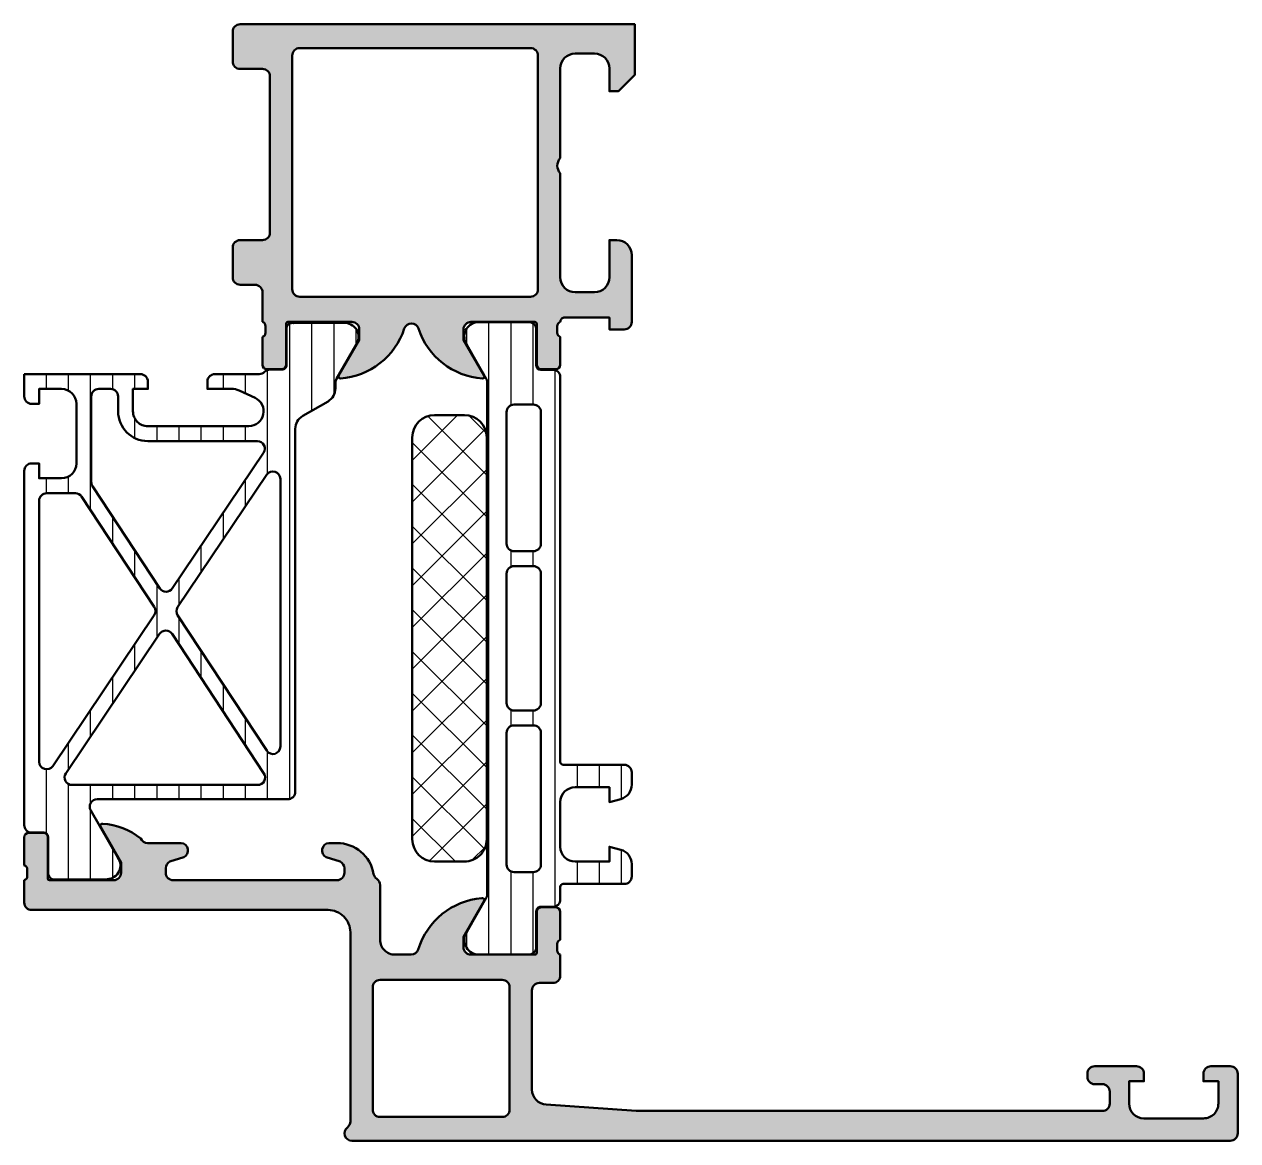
# Model space of a CAD drawing. Extents: x 0 to 81.5, y 0 to 75.
import ezdxf

# ---------------------------------------------------------------- set-up
doc = ezdxf.new("R2010")
doc.units = 0
for name, color, linetype, lineweight in [('0S-Alu contour', 7, 'Continuous', 50), ('0S-Alu hatch', 252, 'Continuous', 25), ('0S-Plastic contour', 254, 'Continuous', 50), ('0S-Plastic hatch', 253, 'Continuous', 25), ('0S-PT contour', 91, 'Continuous', 50), ('0S-PT hatch', 103, 'Continuous', 25)]:
    doc.layers.add(name, color=color, linetype=linetype, lineweight=lineweight)
pattern_1 = [(90, (0, 0), (-1.4859, 0), [])]

# ---------------------------------------------------------------- blocks, each defined once
blk = doc.blocks.new('357890__7531185D_8088_49E5_A67A_737CF4A3306F_')
at = {"layer": '0S-Alu hatch'}
h = blk.add_hatch(color=256, dxfattribs=at)
edge = h.paths.add_edge_path()
edge.add_line((0.4999389648436079, 15.49981295560241), (20.39999636205796, 15.49981295560241))
edge.add_ellipse((20.39999636205797, 13.99981295560243), major_axis=(-1.499999999999978, 0), ratio=1, start_angle=179.9998642446208, end_angle=270.0000000000003, ccw=False)
edge.add_line((21.89999636205374, 13.99980940153491), (21.89996627171284, 1.299951816342456))
edge.add_ellipse((21.39996627171438, 1.299953001014884), major_axis=(-0.4999999999998616, 0), ratio=1, start_angle=126.86794196033031, end_angle=179.9998642473055, ccw=False)
edge.add_arc((21.9999389648438, 0.499932521590182), 0.5000000000000875, 126.8679419603363, 269.9999999999976)
edge.add_line((21.99993896484378, -6.74784099054e-05), (81.00000000000036, -6.74784097896e-05))
edge.add_arc((80.99993251248257, 0.5000000091076658), 0.5000674920714057, 270.0077324561403, 359.992267543883)
edge.add_line((81.50000000000003, 0.4999325215901017), (81.50000000000003, 4.499932521590437))
edge.add_arc((80.99993251248273, 4.499865034072797), 0.5000674920712493, 0.0077324561169704, 89.99226754391339)
edge.add_line((81.00000000000003, 4.999932521590096), (79.69995117187509, 4.999932521590153))
edge.add_arc((79.69998807066426, 4.49989562280092), 0.5000369001506532, 90.00422797775568, 179.9957720222162)
edge.add_line((79.19995117187503, 4.499932521590341), (79.19995117187503, 3.99993252159021))
edge.add_line((79.19995117187503, 3.99993252159021), (80.19995117187551, 3.999932521590267))
edge.add_line((80.19995117187551, 3.999932521590267), (80.19995117187503, 2.49993252159038))
edge.add_ellipse((79.19998814556854, 2.499895547896585), major_axis=(-0.9999630269900411, 0), ratio=1, start_angle=89.99788148508361, end_angle=180.0021185150526, ccw=False)
edge.add_line((79.19995117187509, 1.499932521590096), (75.19995117187497, 1.499932521590324))
edge.add_ellipse((75.2000280415843, 2.500009391299371), major_axis=(-1.000076872663296, 0), ratio=1, start_angle=0.004403971451608868, end_angle=89.99559602862348, ccw=False)
edge.add_line((74.19995117187526, 2.499932521588728), (74.19995117187526, 3.99993252159021))
edge.add_line((74.19995117187526, 3.99993252159021), (75.19995117187503, 3.99993252159021))
edge.add_line((75.19995117187503, 3.99993252159021), (75.19995117187503, 4.499932521590267))
edge.add_arc((74.70000864667786, 4.49998999639304), 0.4999425285009028, 359.9934131156214, 450.0065868843982)
edge.add_line((74.69995117187497, 4.99993252159021), (71.89996337890625, 4.999932521590267))
edge.add_arc((71.8999633789063, 4.499932521590267), 0.5, 90.00000000000651, 180)
edge.add_line((71.3999633789063, 4.499932521590267), (71.39996337890646, 4.299932521590335))
edge.add_arc((71.89996337890668, 4.299932521590477), 0.500000000000199, 180, 270)
edge.add_line((71.89996337890668, 3.799932521590278), (72.39996337890668, 3.799932521590278))
edge.add_ellipse((72.399928279741, 3.299897422424777), major_axis=(-0.5000351003973661, 0), ratio=1, start_angle=180.0040217857437, end_angle=269.9959782142144, ccw=False)
edge.add_line((72.8999633789065, 3.299932521590084), (72.89996337890608, 2.499929469832636))
edge.add_ellipse((72.39994681544692, 2.499946033291678), major_axis=(-0.5000165637334943, 0), ratio=1, start_angle=90.00189796975889, end_angle=179.9981020306515, ccw=False)
edge.add_line((72.3999633789063, 1.999929469832522), (41.0999694824237, 1.999929469832466))
edge.add_line((41.0999694824237, 1.999929469832466), (35.06151186177459, 2.432326101878118))
edge.add_ellipse((35.09996792191851, 3.43154578674509), major_axis=(-0.9999594227704658, 0), ratio=1, start_angle=0, end_angle=87.79599713642938, ccw=False)
edge.add_line((34.10000849914804, 3.43154578674509), (34.10000849914802, 10.09999799729064))
edge.add_ellipse((34.60000849914795, 10.09999799729071), major_axis=(-0.499999999999929, 0), ratio=1, start_angle=270.00000000000813, end_angle=360, ccw=False)
edge.add_line((34.60000849914788, 10.59999799729064), (35.50000849914798, 10.59999799729075))
edge.add_arc((35.50000849914804, 11.0999979972907), 0.4999999999999432, 269.9999999999935, 360)
edge.add_line((36.00000849914798, 11.0999979972907), (36.00000849914798, 12.4999995231696))
edge.add_ellipse((36.07884494569088, 12.76752011516255), major_axis=(-0.2788950563272307, 0), ratio=1, start_angle=-1.1645893741062991, end_angle=73.58012358052588, ccw=False)
edge.add_line((35.80000749914804, 12.77318852316096), (35.80000749914828, 13.22678252316109))
edge.add_ellipse((36.07887559479126, 13.23244318263798), major_axis=(-0.2789255417369625, 0), ratio=1, start_angle=-73.57540544466087, end_angle=1.1628700728535932, ccw=False)
edge.add_line((36.00000849914823, 13.49998652316077), (36.00000849914774, 15.37999752316949))
edge.add_arc((35.7000084991483, 15.37999752317006), 0.2999999999994429, 0, 89.99999999991314)
edge.add_line((35.70000849914875, 15.6799975231695), (34.72003418010543, 15.67999752316945))
edge.add_arc((34.72003418010507, 15.37999752316936), 0.3000000000000895, 89.9999999999308, 180)
edge.add_line((34.42003418010498, 15.37999752316936), (34.42003418010564, 12.61999952316978))
edge.add_ellipse((34.30003418010509, 12.61999952316993), major_axis=(-0.1200000000005517, 0), ratio=1, start_angle=89.99999999987449, end_angle=180, ccw=False)
edge.add_line((34.30003418010483, 12.49999952316938), (29.99999228668456, 12.49986982346246))
edge.add_ellipse((29.9999692233678, 12.99984675985239), major_axis=(-0.4999769369218687, 0), ratio=1, start_angle=-0.0017687124012013555, end_angle=90.00264298333559, ccw=False)
edge.add_line((29.49999228668416, 12.99986219406789), (29.49999228668436, 13.69986677170408))
edge.add_line((29.49999228668436, 13.69986677170408), (30.88823691559084, 16.10438489914588))
edge.add_arc((30.76436301065331, 16.16227956901838), 0.1367352811973428, 334.9501291752949, 464.9238952399188)
edge.add_arc((31.12290754651363, 11.44425199448572), 4.86610797818311, 94.64137025914808, 163.1482189893425)
edge.add_ellipse((25.98723154400977, 12.99986982333215), major_axis=(-0.4999999998694067, 0), ratio=1, start_angle=90.00000000002109, end_angle=163.1482189893459, ccw=False)
edge.add_line((25.98723154400996, 12.49986982346275), (24.89999636205346, 12.49986982346257))
edge.add_ellipse((24.89999636205345, 13.4998698234625), major_axis=(-0.9999999999999218, 0), ratio=1, start_angle=0, end_angle=90.0000000000004, ccw=False)
edge.add_line((23.89999636205353, 13.4998698234625), (23.8999963620538, 17.17018528099442))
edge.add_arc((23.3999963620533, 17.1701852809947), 0.5000000000004974, 0, 56.0794033204563)
edge.add_ellipse((23.95803980769926, 17.99999701432416), major_axis=(-0.4999999999993378, 0), ratio=1, start_angle=9.594068218740574, end_angle=56.07940332052988, ccw=False)
edge.add_arc((20.99999991607889, 17.49999701474543), 2.500000000000041, 9.594068218695197, 89.99999999999714)
edge.add_line((20.99999991607901, 19.99999701474547), (20.45414352416992, 19.99999701474542))
edge.add_arc((20.50247416544928, 19.50070289160291), 0.5016278224850746, 95.52888794896478, 243.3386633159237)
edge.add_line((20.27738571166973, 19.05241095517504), (21.22312545776322, 18.74757086728431))
edge.add_ellipse((21.00026875812851, 18.29999772444054), major_axis=(-0.4999868265935893, 0), ratio=1, start_angle=180.0002683892829, end_angle=243.53025747674832, ccw=False)
edge.add_line((21.50025558471661, 18.30000006650531), (21.50025558471658, 17.9999970147453))
edge.add_ellipse((21.00027611238432, 17.99997648707774), major_axis=(-0.4999794727536662, 0), ratio=1, start_angle=89.9976476059959, end_angle=180.0023523941473, ccw=False)
edge.add_line((21.00025558471678, 17.49999701474547), (10.00025558471681, 17.49999701474547))
edge.add_ellipse((10.00023505704924, 17.99997648707787), major_axis=(-0.4999794727538012, 0), ratio=1, start_angle=-0.0023523939923961734, end_angle=90.0023523940074, ccw=False)
edge.add_line((9.50025558471684, 17.99999701474531), (9.500255584716385, 18.300000066503))
edge.add_ellipse((10.00024241130501, 18.29999772444009), major_axis=(-0.4999868265941103, 0), ratio=1, start_angle=296.4697425232265, end_angle=359.9997316120751, ccw=False)
edge.add_line((9.777385711670261, 18.74757086728443), (10.72312545776371, 19.05241095517516))
edge.add_arc((10.49803700398402, 19.50070289160297), 0.5016278224850824, 296.6613366840937, 444.4711120510271)
edge.add_line((10.54636764526346, 19.99999701474547), (8.28085708618174, 19.99999701474542))
edge.add_ellipse((8.280855664481379, 20.4999585882743), major_axis=(-0.4999615735308999, 0), ratio=1, start_angle=22.497491555500176, end_angle=90.00016292738229, ccw=False)
edge.add_arc((4.936616574845288, 16.64488490714454), 4.661651381444799, 51.8074740438357, 85.8857571610147)
edge.add_arc((5.232923169293414, 21.16487841423247), 0.1351400023531596, 73.60451736202005, 206.5277494640288)
edge.add_line((5.112010955810136, 21.10452067349786), (6.500255584716384, 18.69999396298812))
edge.add_line((6.500255584716384, 18.69999396298812), (6.500255584716597, 17.99999701474542))
edge.add_ellipse((6.000265904826989, 17.99998669463513), major_axis=(-0.4999896799961158, 0), ratio=1, start_angle=89.99881737800109, end_angle=180.0011826219717, ccw=False)
edge.add_line((6.000255584716157, 17.49999701474552), (1.700229903759009, 17.49999701474553))
edge.add_ellipse((1.700229903759122, 17.6199970147453), major_axis=(-0.1199999999997701, 0), ratio=1, start_angle=0, end_angle=89.99999999994583, ccw=False)
edge.add_line((1.580229903759352, 17.6199970147453), (1.580229903759601, 20.37999501474502))
edge.add_arc((1.280229903759277, 20.37999501474516), 0.300000000000324, 0, 89.99999999993486)
edge.add_line((1.280229903759618, 20.67999501474549), (0.3002555847161972, 20.67999501474554))
edge.add_arc((0.300255584716524, 20.37999501474562), 0.299999999999919, 90.00000000006243, 180)
edge.add_line((0.000255584716605, 20.37999501474562), (0.0002555847168253, 18.49998401473658))
edge.add_ellipse((-0.078611510926379, 18.23244067421416), major_axis=(-0.2789255417366636, 0), ratio=1, start_angle=178.8371299270478, end_angle=253.5754054446081, ccw=False)
edge.add_line((0.2002565847162968, 18.22678001473679), (0.2002565847165272, 17.77318601473678))
edge.add_ellipse((-0.078580861826282, 17.76751760673846), major_axis=(-0.278895056327195, 0), ratio=1, start_angle=106.4198764194654, end_angle=181.1645893740863, ccw=False)
edge.add_line((0.0002555847165681, 17.49999701474554), (-6.1035156449e-05, 15.99981295560235))
edge.add_arc((0.4999159014612645, 15.99978989222012), 0.4999769371496575, 179.9973570092577, 270.0026429908499)
edge = h.paths.add_edge_path()
edge.add_ellipse((23.89991140438113, 10.29973699299263), major_axis=(-0.4999845037578287, 0), ratio=1, start_angle=-90.00176216030411, end_angle=0.0017758206565190449, ccw=False)
edge.add_line((23.89992678165416, 10.79972149651399), (32.09992122650127, 10.79972149651399))
edge.add_ellipse((32.09993666315793, 10.29973693317065), major_axis=(-0.4999845635816373, 0), ratio=1, start_angle=179.9982310347787, end_angle=270.00176896516615, ccw=False)
edge.add_line((32.59992122650127, 10.2997214965135), (32.59992122650127, 2.099535482347674))
edge.add_ellipse((32.09991848564349, 2.099538342406304), major_axis=(-0.5000027408659536, 0), ratio=1, start_angle=90.0003140774437, end_angle=179.9996722632193, ccw=False)
edge.add_line((32.09992122650127, 1.599535601547863), (23.89992678165416, 1.599543230942408))
edge.add_ellipse((23.89991395949021, 2.099530289569173), major_axis=(-0.4999870587911769, 0), ratio=1, start_angle=-0.0014693499022087053, end_angle=90.0014693497871, ccw=False)
edge.add_line((23.39992690086345, 2.099543111734123), (23.39992690086345, 10.29972149651424))
at = {"layer": '0S-Alu contour', "color": 7}
for points in [[(0.000255584716605, 20.37999501474562), (0.0002555847168253, 18.49998401473658)], [(1.280229903759618, 20.67999501474549), (0.3002555847161972, 20.67999501474554)], [(1.580229903759352, 17.6199970147453), (1.580229903759601, 20.37999501474502)], [(5.112010955810136, 21.10452067349786), (6.500255584716384, 18.69999396298812), (6.500255584716597, 17.99999701474542)], [(10.54636764526346, 19.99999701474547), (8.28085708618174, 19.99999701474542)], [(20.99999991607901, 19.99999701474547), (20.45414352416992, 19.99999701474542)], [(9.777385711670261, 18.74757086728443), (10.72312545776371, 19.05241095517516)], [(20.27738571166973, 19.05241095517504), (21.22312545776322, 18.74757086728431)], [(0.2002565847162968, 18.22678001473679), (0.2002565847165272, 17.77318601473678)], [(9.50025558471684, 17.99999701474531), (9.500255584716385, 18.300000066503)], [(21.50025558471661, 18.30000006650531), (21.50025558471658, 17.9999970147453)], [(0.0002555847165681, 17.49999701474554), (-6.1035156449e-05, 15.99981295560235)], [(6.000255584716157, 17.49999701474552), (1.700229903759009, 17.49999701474553)], [(21.00025558471678, 17.49999701474547), (10.00025558471681, 17.49999701474547)], [(23.89999636205353, 13.4998698234625), (23.8999963620538, 17.17018528099442)], [(0.4999389648436079, 15.49981295560241), (20.39999636205796, 15.49981295560241)], [(29.49999228668416, 12.99986219406789), (29.49999228668436, 13.69986677170408), (30.88823691559084, 16.10438489914588)], [(35.70000849914875, 15.6799975231695), (34.72003418010543, 15.67999752316945)], [(34.42003418010498, 15.37999752316936), (34.42003418010564, 12.61999952316978)], [(36.00000849914823, 13.49998652316077), (36.00000849914774, 15.37999752316949)], [(21.89999636205374, 13.99980940153491), (21.89996627171284, 1.299951816342456)], [(35.80000749914804, 12.77318852316096), (35.80000749914828, 13.22678252316109)], [(25.98723154400996, 12.49986982346275), (24.89999636205346, 12.49986982346257)], [(34.30003418010483, 12.49999952316938), (29.99999228668456, 12.49986982346246)], [(36.00000849914798, 11.0999979972907), (36.00000849914798, 12.4999995231696)], [(23.89992678165416, 10.79972149651399), (32.09992122650127, 10.79972149651399)], [(34.60000849914788, 10.59999799729064), (35.50000849914798, 10.59999799729075)], [(23.39992690086345, 2.099543111734123), (23.39992690086345, 10.29972149651423)], [(32.59992122650127, 10.2997214965135), (32.59992122650127, 2.099535482347674)], [(34.10000849914804, 3.43154578674509), (34.10000849914802, 10.09999799729064)], [(74.69995117187497, 4.99993252159021), (71.89996337890625, 4.999932521590267)], [(81.00000000000003, 4.999932521590096), (79.69995117187509, 4.999932521590153)], [(71.3999633789063, 4.499932521590267), (71.39996337890646, 4.299932521590335)], [(74.19995117187526, 2.499932521588728), (74.19995117187526, 3.99993252159021), (75.19995117187503, 3.99993252159021), (75.19995117187503, 4.499932521590267)], [(79.19995117187503, 4.499932521590341), (79.19995117187503, 3.99993252159021), (80.19995117187551, 3.999932521590267), (80.19995117187503, 2.49993252159038)], [(81.50000000000003, 0.4999325215901017), (81.50000000000003, 4.499932521590437)], [(71.89996337890668, 3.799932521590278), (72.39996337890668, 3.799932521590278)], [(72.8999633789065, 3.299932521590084), (72.89996337890608, 2.499929469832636)], [(72.3999633789063, 1.999929469832522), (41.0999694824237, 1.999929469832466), (35.06151186177459, 2.432326101878118)], [(32.09992122650127, 1.599535601547863), (23.89992678165416, 1.599543230942408)], [(79.19995117187509, 1.499932521590096), (75.19995117187497, 1.499932521590324)], [(21.99993896484378, -6.74784099054e-05), (81.00000000000036, -6.74784097896e-05)]]:
    blk.add_lwpolyline(points, dxfattribs=at)
for centre, radius, start, end in [((5.232923169293414, 21.16487841423247), 0.1351400023531596, 73.60451736202005, 206.5277494640288), ((4.936616574845288, 16.64488490714454), 4.661651381444799, 51.8074740438357, 85.8857571610147), ((0.300255584716524, 20.37999501474562), 0.299999999999919, 90.00000000006243, 180), ((1.280229903759277, 20.37999501474516), 0.300000000000324, 0, 89.99999999993486), ((10.49803700398402, 19.50070289160297), 0.5016278224850824, 296.6613366840937, 84.47111205102713), ((20.50247416544928, 19.50070289160291), 0.5016278224850746, 95.52888794896478, 243.3386633159237), ((20.99999991607889, 17.49999701474543), 2.500000000000041, 9.594068218695197, 89.99999999999714), ((23.3999963620533, 17.1701852809947), 0.5000000000004974, 0, 56.0794033204563), ((0.4999159014612645, 15.99978989222012), 0.4999769371496575, 179.9973570092577, 270.0026429908499), ((31.12290754651363, 11.44425199448572), 4.86610797818311, 94.64137025914808, 163.1482189893425), ((30.76436301065331, 16.16227956901838), 0.1367352811973428, 334.9501291752949, 104.9238952399188), ((34.72003418010507, 15.37999752316936), 0.3000000000000895, 89.9999999999308, 180), ((35.7000084991483, 15.37999752317006), 0.2999999999994429, 0, 89.99999999991314), ((35.50000849914804, 11.0999979972907), 0.4999999999999432, 269.9999999999935, 0), ((71.8999633789063, 4.499932521590267), 0.5, 90.00000000000651, 180), ((74.70000864667786, 4.49998999639304), 0.4999425285009028, 359.9934131156214, 90.00658688439825), ((79.69998807066426, 4.49989562280092), 0.5000369001506532, 90.00422797775568, 179.9957720222162), ((80.99993251248273, 4.499865034072797), 0.5000674920712493, 0.0077324561169704, 89.99226754391339), ((71.89996337890668, 4.299932521590477), 0.500000000000199, 180, 270), ((21.9999389648438, 0.499932521590182), 0.5000000000000875, 126.8679419603363, 269.9999999999976), ((80.99993251248257, 0.5000000091076658), 0.5000674920714057, 270.0077324561403, 359.992267543883)]:
    blk.add_arc(centre, radius, start, end, dxfattribs=at)
at = {"layer": '0S-Alu contour', "color": 7, "extrusion": (0, 0, -1)}
for centre, radius, start, end in [((-8.280855664481379, 20.4999585882743), 0.4999615735308999, 269.9998370726177, 337.5025084444998), ((-10.00024241130501, 18.29999772444009), 0.4999868265941104, 0.0002683879249072, 63.53025747677352), ((-21.00026875812851, 18.29999772444054), 0.4999868265935893, 116.4697425232517, 179.9997316107171), ((0.078611510926379, 18.23244067421416), 0.2789255417366636, 106.4245945553919, 181.1628700729523), ((-6.000265904826989, 17.99998669463513), 0.4999896799961158, 179.9988173780283, 270.0011826219989), ((-10.00023505704924, 17.99997648707787), 0.4999794727538012, 269.9976476059926, 0.0023523939924092), ((-21.00027611238432, 17.99997648707774), 0.4999794727536662, 179.9976476058527, 270.0023523940041), ((0.078580861826282, 17.76751760673846), 0.2788950563271951, 178.8354106259137, 253.5801235805346), ((-1.700229903759122, 17.6199970147453), 0.1199999999997701, 270.0000000000542, 0), ((-23.95803980769926, 17.99999701432416), 0.4999999999993378, 303.9205966794702, 350.4059317812594), ((-20.39999636205797, 13.99981295560243), 1.499999999999978, 89.99999999999973, 180.0001357553793), ((-24.89999636205345, 13.4998698234625), 0.9999999999999218, 269.9999999999996, 0), ((-36.07887559479126, 13.23244318263798), 0.2789255417369625, 358.8371299271464, 73.57540544466106), ((-25.98723154400977, 12.99986982333215), 0.4999999998694067, 196.8517810106542, 269.9999999999789), ((-29.9999692233678, 12.99984675985239), 0.4999769369218687, 269.9973570166644, 0.0017687124011641), ((-34.30003418010509, 12.61999952316993), 0.1200000000005517, 180, 270.0000000001255), ((-36.07884494569088, 12.76752011516255), 0.2788950563272307, 286.4198764194741, 1.164589374106313), ((-23.89991140438113, 10.29973699299263), 0.4999845037578287, 359.9982241793435, 90.0017621603041), ((-32.09993666315793, 10.29973693317065), 0.4999845635816373, 89.99823103483386, 180.0017689652214), ((-34.60000849914795, 10.09999799729071), 0.499999999999929, 0, 89.99999999999186), ((-35.09996792191851, 3.43154578674509), 0.9999594227704658, 272.2040028635706, 0), ((-72.399928279741, 3.299897422424777), 0.5000351003973661, 90.0040217857856, 179.9959782142563), ((-72.39994681544692, 2.499946033291678), 0.5000165637334943, 180.0018979693485, 269.9981020302411), ((-75.2000280415843, 2.500009391299371), 1.000076872663296, 270.0044039713765, 359.9955960285484), ((-79.19998814556854, 2.499895547896585), 0.9999630269900411, 179.9978814849474, 270.0021185149164), ((-23.89991395949021, 2.099530289569173), 0.4999870587911769, 269.9985306502129, 0.0014693499022367), ((-32.09991848564349, 2.099538342406304), 0.5000027408659536, 180.0003277367808, 269.9996859225563), ((-21.39996627171438, 1.299953001014884), 0.4999999999998616, 180.0001357526945, 233.1320580396697)]:
    blk.add_arc(centre, radius, start, end, dxfattribs=at)
blk = doc.blocks.new('368910__E4E09AFC_21E5_4E94_939A_F619FE9CB08C_')
at = {"layer": '0S-PT hatch'}
h = blk.add_hatch(dxfattribs=at)
h.set_pattern_fill('ANSI37', color=256, scale=0.625, angle=90, style=0)
h.set_pattern_definition([(135, (0, 0), (-1.403165018917055, -1.403165018917055), []), (225, (0, 0), (1.403165018917055, -1.403165018917055), [])])
edge = h.paths.add_edge_path()
edge.add_line((26.06040489970872, 47.25107612813427), (26.06040489970871, 20.25107612813428))
edge.add_arc((27.56040489970871, 20.25107612813427), 1.5, 180, 270)
edge.add_line((27.56040489970871, 18.75107612813427), (29.56040489970871, 18.75107612813428))
edge.add_arc((29.56040489970872, 20.25107612813428), 1.5, 269.9999999999998, 360)
edge.add_line((31.06040489970872, 20.25107612813428), (31.06040489970872, 47.25107612813427))
edge.add_arc((29.56040489970872, 47.25107612813427), 1.5, 0, 89.99999999999987)
edge.add_line((29.56040489970872, 48.75107612813428), (27.56040489970872, 48.75107612813428))
edge.add_arc((27.56040489970872, 47.25107612813427), 1.5, 90, 180)
at = {"layer": '0S-PT contour', "color": 7}
for points in [[(29.56040489970872, 48.75107612813428), (27.56040489970872, 48.75107612813428)], [(26.06040489970872, 47.25107612813427), (26.06040489970871, 20.25107612813428)], [(31.06040489970872, 20.25107612813428), (31.06040489970872, 47.25107612813427)], [(27.56040489970871, 18.75107612813427), (29.56040489970871, 18.75107612813428)]]:
    blk.add_lwpolyline(points, dxfattribs=at)
for centre, start, end in [((27.56040489970872, 47.25107612813427), 90, 180), ((29.56040489970872, 47.25107612813427), 0, 89.99999999999987), ((27.56040489970871, 20.25107612813427), 180, 270), ((29.56040489970872, 20.25107612813428), 269.9999999999998, 0)]:
    blk.add_arc(centre, 1.5, start, end, dxfattribs=at)
blk = doc.blocks.new('284027__2AA06328_AA89_4443_B8EB_8340DFA001EF___B0B5916D_247E_4A1C_BFC8_223D1F0A90D1_')
at = {"layer": '0S-Plastic hatch'}
h = blk.add_hatch(dxfattribs=at)
h.set_pattern_fill('ANSI31', color=256, scale=0.4680000000000001, angle=45, style=0)
h.set_pattern_definition(pattern_1)
edge = h.paths.add_edge_path()
edge.add_line((35.99872486003176, 51.29250028669094), (35.99874778158977, 25.45113347713876))
edge.add_arc((36.20288664721181, 25.4552522759781), 0.2041804127758908, 181.1558689438178, 269.5149389342785)
edge.add_line((36.20115809431653, 25.25107918013484), (40.30115809430481, 25.25107918013485))
edge.add_ellipse((40.30115809430482, 24.75107918013491), major_axis=(-0.4999999999999432, 0), ratio=1, start_angle=180, end_angle=270.0000000000008, ccw=False)
edge.add_line((40.80115809430476, 24.75107918013491), (40.80115809430475, 23.92032995674724))
edge.add_ellipse((39.80115809430471, 23.92032995674725), major_axis=(-1.000000000000049, 0), ratio=1, start_angle=105.0000000010819, end_angle=180, ccw=False)
edge.add_line((40.05997713942547, 22.95440413046302), (39.30115809430481, 22.75107918013485))
edge.add_line((39.30115809430481, 22.75107918013485), (39.30115809430482, 23.75107918013485))
edge.add_line((39.30115809430482, 23.75107918013485), (37.0011580943164, 23.75107918013485))
edge.add_arc((37.00286712815748, 22.74695320745727), 1.004127427074062, 90.0975179750846, 179.770140321516)
edge.add_line((35.99874778158978, 22.75098156330438), (35.99874778158977, 19.75110320916071))
edge.add_arc((37.00286734003768, 19.75520566433648), 1.004127938958028, 180.2340877213157, 269.9024699846788)
edge.add_line((37.00115809431646, 18.75107918013484), (39.30115809430481, 18.75107918013484))
edge.add_line((39.30115809430481, 18.75107918013484), (39.30115809430493, 19.75107918013479))
edge.add_line((39.30115809430493, 19.75107918013479), (40.05997713942549, 19.54775422977654))
edge.add_ellipse((39.80115809430487, 18.58182840349287), major_axis=(-0.999999999999474, 0), ratio=1, start_angle=180, end_angle=254.9999999989181, ccw=False)
edge.add_line((40.80115809430433, 18.58182840349287), (40.80115809430481, 17.75107918013484))
edge.add_ellipse((40.30115809430481, 17.75107918013484), major_axis=(-0.5, 0), ratio=1, start_angle=89.9999999999992, end_angle=180, ccw=False)
edge.add_line((40.3011580943048, 17.25107918013484), (36.20115809431644, 17.25107918013484))
edge.add_arc((36.20115809431647, 17.05107918013482), 0.2000000000000242, 90.00000000000813, 180)
edge.add_line((36.00115809431644, 17.05107918013482), (35.99983754932651, 16.21000693500698))
edge.add_ellipse((35.49984022866075, 16.20998614580425), major_axis=(-0.4999973210979561, 0), ratio=1, start_angle=90.00176831585838, end_angle=180.0023822800019, ccw=False)
edge.add_line((35.49985566004504, 15.70998882494442), (34.68952432723014, 15.70996019852622))
edge.add_arc((34.68953519346448, 15.40996019872298), 0.3000000000000325, 90.00207529789022, 180.0020752978985)
edge.add_line((34.38953519366124, 15.40994933248859), (34.38995407387404, 13.00995096315019))
edge.add_ellipse((33.88995809685904, 13.00993021328029), major_axis=(-0.4999959774455648, 0), ratio=1, start_angle=90.0017728167, end_angle=180.0023777790716, ccw=False)
edge.add_line((33.8899735674788, 12.50993423607407), (30.41343207167295, 12.50980758860997))
edge.add_ellipse((30.55570686858718, 13.4996308172864), major_axis=(-0.9999960709244883, 0), ratio=1, start_angle=-32.72494080195321, end_angle=81.82046724598621, ccw=False)
edge.add_line((29.71443463792838, 14.04023527138088), (31.03282163571543, 16.32393987263598))
edge.add_arc((30.59979986407005, 16.57392416271416), 0.500000000004795, 330.0020786986695, 360.0020153926868)
edge.add_line((31.09979986376552, 16.57394175033321), (31.09871355133437, 50.92821050593398))
edge.add_arc((30.59871355162535, 50.92819187276077), 0.5000000000562208, 0.0021352044220911, 30.00207189540115)
edge.add_line((31.03171721293402, 51.17820753096943), (29.71316478347715, 53.46181662021854))
edge.add_ellipse((30.5543978496974, 54.00248201596908), major_axis=(-0.9999960709244804, 0), ratio=1, start_angle=-81.81631665021501, end_angle=32.729091397727075, ccw=False)
edge.add_line((30.41205134881563, 54.99229493543978), (33.88859284462146, 54.99242158290385))
edge.add_ellipse((33.88861359449136, 54.49242560588882), major_axis=(-0.4999959774455932, 0), ratio=1, start_angle=180.0017728167249, end_angle=270.00237777907205, ccw=False)
edge.add_line((34.38860957169762, 54.4924410765088), (34.38836455111679, 52.09244268312311))
edge.add_arc((34.68836455092001, 52.09245354935744), 0.3000000000000183, 180.0020752978985, 270.0020752978807)
edge.add_line((34.6883754171543, 51.79245354955422), (35.49870674996923, 51.79248217597242))
edge.add_ellipse((35.49872753917191, 51.29248485530664), major_axis=(-0.4999973210979774, 0), ratio=1, start_angle=180.0017683158931, end_angle=270.0023822799104, ccw=False)
edge = h.paths.add_edge_path()
edge.add_line((34.69927616145809, 40.10107293477616), (34.69927616145809, 48.95106683126043))
edge.add_arc((34.19927615937041, 48.9510668294423), 0.5000000020876741, 0, 90.001899102613)
edge.add_line((34.19925958657363, 49.45106683125532), (32.89926548030573, 49.4510668312553))
edge.add_arc((32.89926184094911, 48.95107047061194), 0.4999963606566104, 89.99958295741548, 180.0004170428646)
edge.add_line((32.39926548030574, 48.95106683125288), (32.39926548030577, 40.1010729347733))
edge.add_arc((32.89926184094904, 40.10106929541423), 0.499996360656518, 179.9995829571354, 270.0004170425919)
edge.add_line((32.89926548030572, 39.60107293477096), (34.19925958661847, 39.60107293477097))
edge.add_arc((34.19927615930077, 40.10107293665364), 0.500000002157322, 269.9981009105052, 360)
edge = h.paths.add_edge_path()
edge.add_line((32.39926548029536, 38.10107293547461), (32.39926548029536, 29.40106683195894))
edge.add_arc((32.89926548029536, 29.40106683195374), 0.5, 180, 269.9999999999992)
edge.add_line((32.89926548029535, 28.90106683195374), (34.19927616144771, 28.90106683195374))
edge.add_arc((34.19927616144772, 29.40106683195374), 0.5, 269.9999999999992, 360)
edge.add_line((34.69927616144771, 29.40106683195374), (34.69927616144771, 38.10107293547463))
edge.add_arc((34.19927616144768, 38.1010729354694), 0.5000000000000356, 0, 90.00000000118958)
edge.add_line((34.1992761614373, 38.60107293546944), (32.89926548028497, 38.60107293546942))
edge.add_arc((32.89926548029534, 38.10107293546944), 0.4999999999999787, 90.00000000118877, 180)
edge = h.paths.add_edge_path()
edge.add_line((34.6992761614477, 18.55105767668554), (34.6992761614477, 27.40106683195888))
edge.add_arc((34.19927615936013, 27.4010668301408), 0.5000000020875746, 0, 90.00189910262031)
edge.add_line((34.19925958656328, 27.90106683195372), (32.89926548029536, 27.90106683195374))
edge.add_arc((32.89926184093868, 27.40107047131042), 0.4999963606565677, 89.99958295740979, 180.0004170428646)
edge.add_line((32.39926548029536, 27.40106683195135), (32.39926548029536, 18.55108819425846))
edge.add_arc((32.8992807390844, 18.55108819425846), 0.5000152587890412, 180, 270.0000000000033)
edge.add_line((32.89928073908443, 18.05107293546942), (34.19929142023677, 18.0510729354694))
edge.add_arc((34.19929142023679, 18.55105767668031), 0.4999847412109162, 269.9999999999976, 360)
at = {"layer": '0S-Alu contour', "color": 7}
for points in [[(32.39926548030574, 48.95106683125288), (32.39926548030577, 40.1010729347733)], [(34.19925958657363, 49.45106683125532), (32.89926548030573, 49.4510668312553)], [(34.69927616145809, 40.10107293477616), (34.69927616145809, 48.95106683126043)], [(32.89926548030572, 39.60107293477096), (34.19925958661847, 39.60107293477097)], [(34.1992761614373, 38.60107293546944), (32.89926548028497, 38.60107293546942)], [(32.39926548029536, 38.10107293547461), (32.39926548029536, 29.40106683195894)], [(34.69927616144771, 29.40106683195374), (34.69927616144771, 38.10107293547463)], [(32.89926548029535, 28.90106683195374), (34.19927616144771, 28.90106683195374)], [(34.19925958656328, 27.90106683195372), (32.89926548029536, 27.90106683195374)], [(32.39926548029536, 27.40106683195135), (32.39926548029536, 18.55108819425846)], [(34.6992761614477, 18.55105767668554), (34.6992761614477, 27.40106683195888)], [(32.89928073908443, 18.05107293546942), (34.19929142023677, 18.0510729354694)]]:
    blk.add_lwpolyline(points, dxfattribs=at)
for centre, radius, start, end in [((32.89926184094911, 48.95107047061194), 0.4999963606566104, 89.99958295741548, 180.0004170428646), ((34.19927615937041, 48.9510668294423), 0.5000000020876741, 0, 90.001899102613), ((32.89926184094904, 40.10106929541423), 0.499996360656518, 179.9995829571354, 270.0004170425919), ((34.19927615930077, 40.10107293665364), 0.500000002157322, 269.9981009105052, 0), ((32.89926548029534, 38.10107293546944), 0.4999999999999787, 90.00000000118877, 180), ((34.19927616144768, 38.1010729354694), 0.5000000000000356, 0, 90.00000000118958), ((32.89926548029536, 29.40106683195374), 0.5, 180, 269.9999999999992), ((34.19927616144772, 29.40106683195374), 0.5, 269.9999999999992, 0), ((32.89926184093868, 27.40107047131042), 0.4999963606565677, 89.99958295740979, 180.0004170428646), ((34.19927615936013, 27.4010668301408), 0.5000000020875746, 0, 90.00189910262031), ((32.8992807390844, 18.55108819425846), 0.5000152587890412, 180, 270.0000000000033), ((34.19929142023679, 18.55105767668031), 0.4999847412109162, 269.9999999999976, 0)]:
    blk.add_arc(centre, radius, start, end, dxfattribs=at)
at = {"layer": '0S-Plastic contour', "color": 7}
for points in [[(30.41205134881563, 54.99229493543978), (33.88859284462146, 54.99242158290385)], [(34.38860957169762, 54.4924410765088), (34.38836455111679, 52.09244268312311)], [(31.03171721293402, 51.17820753096943), (29.71316478347715, 53.46181662021854)], [(34.6883754171543, 51.79245354955422), (35.49870674996923, 51.79248217597242)], [(31.09979986376552, 16.57394175033321), (31.09871355133437, 50.92821050593398)], [(35.99872486003176, 51.29250028669094), (35.99874778158977, 25.45113347713876)], [(36.20115809431653, 25.25107918013484), (40.30115809430481, 25.25107918013485)], [(40.80115809430476, 24.75107918013491), (40.80115809430475, 23.92032995674724)], [(40.05997713942547, 22.95440413046302), (39.30115809430481, 22.75107918013485), (39.30115809430482, 23.75107918013485), (37.0011580943164, 23.75107918013485)], [(35.99874778158978, 22.75098156330438), (35.99874778158977, 19.75110320916071)], [(37.00115809431646, 18.75107918013484), (39.30115809430481, 18.75107918013484), (39.30115809430493, 19.75107918013479), (40.05997713942549, 19.54775422977654)], [(40.80115809430433, 18.58182840349287), (40.80115809430481, 17.75107918013484)], [(40.3011580943048, 17.25107918013484), (36.20115809431644, 17.25107918013484)], [(29.71443463792838, 14.04023527138088), (31.03282163571543, 16.32393987263598)], [(36.00115809431644, 17.05107918013482), (35.99983754932651, 16.21000693500698)], [(35.49985566004504, 15.70998882494442), (34.68952432723014, 15.70996019852622)], [(34.38953519366124, 15.40994933248859), (34.38995407387404, 13.00995096315019)], [(33.8899735674788, 12.50993423607407), (30.41343207167295, 12.50980758860997)]]:
    blk.add_lwpolyline(points, dxfattribs=at)
at = {"layer": '0S-Plastic contour', "color": 7, "extrusion": (0, 0, -1)}
for centre, radius, start, end in [((-30.5543978496974, 54.00248201596908), 0.9999960709244804, 327.2709086022729, 81.81631665021507), ((-33.88861359449136, 54.49242560588882), 0.4999959774455932, 89.99762222092792, 179.9982271832751), ((-35.49872753917191, 51.29248485530664), 0.4999973210979775, 89.9976177200896, 179.9982316841069), ((-40.30115809430482, 24.75107918013491), 0.4999999999999432, 89.9999999999992, 180), ((-39.80115809430471, 23.92032995674725), 1.000000000000049, 180, 254.9999999989181), ((-39.80115809430487, 18.58182840349287), 0.999999999999474, 105.0000000010819, 180), ((-40.30115809430481, 17.75107918013484), 0.5, 180, 270.0000000000008), ((-35.49984022866075, 16.20998614580425), 0.4999973210979562, 179.9976177199981, 269.9982316841416), ((-30.55570686858718, 13.4996308172864), 0.9999960709244883, 278.1795327540138, 32.72494080195315), ((-33.88995809685904, 13.00993021328029), 0.4999959774455648, 179.9976222209284, 269.9982271833)]:
    blk.add_arc(centre, radius, start, end, dxfattribs=at)
at = {"layer": '0S-Plastic contour', "color": 7}
for centre, radius, start, end in [((34.68836455092001, 52.09245354935744), 0.3000000000000183, 180.0020752978985, 270.0020752978807), ((30.59871355162535, 50.92819187276077), 0.5000000000562208, 0.0021352044220911, 30.00207189540115), ((36.20288664721181, 25.4552522759781), 0.2041804127758908, 181.1558689438178, 269.5149389342785), ((37.00286712815748, 22.74695320745727), 1.004127427074062, 90.0975179750846, 179.770140321516), ((37.00286734003768, 19.75520566433648), 1.004127938958028, 180.2340877213157, 269.9024699846788), ((36.20115809431647, 17.05107918013482), 0.2000000000000242, 90.00000000000813, 180), ((30.59979986407005, 16.57392416271416), 0.500000000004795, 330.0020786986695, 0.0020153926868258), ((34.68953519346448, 15.40996019872298), 0.3000000000000325, 90.00207529789022, 180.0020752978985)]:
    blk.add_arc(centre, radius, start, end, dxfattribs=at)
blk = doc.blocks.new('284027__B7D05CF9_7CD3_4EA3_B655_E867431415A4___47538BBE_12DE_42B7_A166_81902995E003_')
at = {"layer": '0S-Plastic hatch'}
h = blk.add_hatch(dxfattribs=at)
h.set_pattern_fill('ANSI31', color=256, scale=0.4680000000000001, angle=45, style=0)
h.set_pattern_definition(pattern_1)
edge = h.paths.add_edge_path()
edge.add_line((0, 51.49999701474553), (0, 49.99999701474553))
edge.add_arc((0.5, 49.99999701474553), 0.5, 180, 270)
edge.add_line((0.4999999999999999, 49.49999701474553), (1, 49.49999701474553))
edge.add_line((1, 49.49999701474553), (1, 50.49999701474553))
edge.add_line((1, 50.49999701474553), (2.500000000000014, 50.49999701474553))
edge.add_ellipse((2.500000000000014, 49.49999701474554), major_axis=(-0.9999999999999857, 0), ratio=1, start_angle=180, end_angle=270, ccw=False)
edge.add_line((3.5, 49.49999701474554), (3.5, 45.49999701474553))
edge.add_ellipse((2.500000000000014, 45.49999701474551), major_axis=(-0.9999999999999857, 0), ratio=1, start_angle=90.0000000000008, end_angle=180, ccw=False)
edge.add_line((2.500000000000028, 44.49999701474553), (1, 44.49999701474553))
edge.add_line((1, 44.49999701474553), (1, 45.49999701474553))
edge.add_line((1, 45.49999701474553), (0.5, 45.49999701474553))
edge.add_arc((0.5000000000000071, 44.99999701474552), 0.5, 90.00000000000081, 180)
edge.add_line((7.1e-15, 44.99999701474552), (-1.42e-14, 21.19999401474549))
edge.add_arc((0.4999999999999858, 21.19999401474549), 0.5, 180, 270.0000000000081)
edge.add_line((0.5000000000000567, 20.69999401474549), (1.310300815755219, 20.69999401474561))
edge.add_ellipse((1.310300815755077, 20.39999401474586), major_axis=(-0.2999999999997556, 0), ratio=1, start_angle=180, end_angle=269.99999999997283, ccw=False)
edge.add_line((1.610300815754833, 20.39999401474586), (1.609968865358034, 17.99999563180941))
edge.add_arc((2.039121303606179, 17.97064885653113), 0.430154679706687, 176.0880270235302, 279.4797672091212)
edge.add_line((2.109967482421886, 17.54636844522184), (5.586508980521443, 17.57891546966911))
edge.add_arc((5.537628049390342, 18.4964969132121), 0.9188825011733941, 273.0493492187171, 395.5272186382209)
edge.add_line((6.285450980521318, 19.03045001474569), (4.461375763333073, 22.18984140079752))
edge.add_ellipse((4.894388480063589, 22.43984137509707), major_axis=(-0.5000000000001174, 0), ratio=1, start_angle=-89.99999999999193, end_angle=29.999996599335873, ccw=False)
edge.add_line((4.894388480063518, 22.93984137509719), (17.70006144527534, 22.93984137509713))
edge.add_arc((17.70006144527534, 23.43984137509713), 0.5, 270, 360.0000327007567)
edge.add_line((18.20006144527526, 23.43984166046507), (18.20004752908076, 47.81965790700165))
edge.add_ellipse((19.20004752901785, 47.8196691030845), major_axis=(-0.9999999999997681, 0), ratio=1, start_angle=-60.00495389455108, end_angle=0.0006414880432998871, ccw=False)
edge.add_line((18.70012240897667, 48.685737734517), (20.39994227046489, 49.66693323965531))
edge.add_arc((19.90001715042351, 50.53300187108773), 0.9999999999998012, 299.9950461054615, 359.9988249444108)
edge.add_line((20.90001715021301, 50.5329813624988), (20.9000254117782, 50.93581580174944))
edge.add_ellipse((21.40002541167281, 50.93580554745541), major_axis=(-0.4999999999997522, 0), ratio=1, start_angle=330.0000034006127, end_angle=359.9988249444108, ccw=False)
edge.add_line((20.96701269494283, 51.18580552175516), (22.28552954790156, 53.46954401474541))
edge.add_arc((21.52387665310507, 54.00448619536113), 0.9307407097327288, 324.9179519849271, 446.1366321277973)
edge.add_line((21.58658754790136, 54.93311185321668), (18.11004604980202, 54.91544180974944))
edge.add_arc((17.9920184237273, 54.54888822239663), 0.3850870718656267, 72.15181379103063, 187.2938329410474)
edge.add_line((17.61004743273795, 54.49999839768175), (17.61038206204446, 52.10000001474555))
edge.add_ellipse((17.31038206204434, 52.10000001474565), major_axis=(-0.3000000000001108, 0), ratio=1, start_angle=89.99999999998238, end_angle=180, ccw=False)
edge.add_line((17.31038206204425, 51.80000001474553), (16.50000154298155, 51.80000001474554))
edge.add_arc((16.50000154298146, 51.30000001474556), 0.4999999999999787, 89.99999999999022, 135.5732366891123)
edge.add_ellipse((15.78585575955138, 51.99999701474554), major_axis=(-0.4999999999999859, 0), ratio=1, start_angle=89.9999999999992, end_angle=135.5732366891182, ccw=False)
edge.add_line((15.78585575955138, 51.49999701474555), (12.79996948707803, 51.49999701474552))
edge.add_arc((12.79996948707803, 50.9999970147455), 0.5000000000000142, 90.0000000000004, 179.9965029431444)
edge.add_line((12.29996948800934, 51.00002753232361), (12.29993896484273, 50.49993597958996))
edge.add_line((12.29993896484273, 50.49993597958996), (13.93602766642786, 50.49993597958999))
edge.add_ellipse((13.99851301323112, 49.5018900981618), major_axis=(-1.000000000000448, 0), ratio=1, start_angle=244.8612262341979, end_angle=273.5824804879298, ccw=False)
edge.add_line((14.42332516425769, 50.40717162141358), (15.50023827656167, 49.90683522608545))
edge.add_ellipse((15.07889072796826, 48.99993597958982), major_axis=(-1.000000000000008, 0), ratio=1, start_angle=89.9999999999975, end_angle=245.0803068673854, ccw=False)
edge.add_line((15.07889072796821, 47.99993597958981), (8.300113594345945, 47.99993597959011))
edge.add_ellipse((8.300041538370046, 48.99999277576718), major_axis=(-1.000056798772947, 0), ratio=1, start_angle=0.0032539963814883777, end_angle=90.0041282688307, ccw=False)
edge.add_line((7.299984741209909, 48.99993597959074), (7.299999999999997, 50.49999701474553))
edge.add_line((7.299999999999997, 50.49999701474553), (8.299954223631502, 50.49993597958916))
edge.add_line((8.299954223631502, 50.49993597958916), (8.299954223632724, 50.99999701474429))
edge.add_arc((7.799954223632724, 50.99999701474551), 0.5, 0, 90)
edge.add_line((7.799954223632724, 51.49999701474552), (0, 51.49999701474553))
edge = h.paths.add_edge_path()
edge.add_line((8.30014344021987, 46.99993597959011), (15.65854513679115, 46.99993597958981))
edge.add_ellipse((15.65854513679113, 46.49993597958981), major_axis=(-0.5, 0), ratio=1, start_angle=146.0739382130873, end_angle=269.99999999999795, ccw=False)
edge.add_line((16.07342438732754, 46.22087468260589), (9.93945353153861, 37.1015261417418))
edge.add_ellipse((9.524574281002199, 37.38058743872571), major_axis=(-0.4999999999999979, 0), ratio=1, start_angle=33.35195376005669, end_angle=146.073938213087, ccw=False)
edge.add_line((9.106919689199014, 37.10569720254823), (4.582345408196815, 43.98011097108628))
edge.add_ellipse((4.999999999999978, 44.25500120726375), major_axis=(-0.4999999999999761, 0), ratio=1, start_angle=0, end_angle=33.3519537600572, ccw=False)
edge.add_line((4.500000000000002, 44.25500120726375), (4.5, 49.99999701474552))
edge.add_ellipse((5.000000000000007, 49.99999701474553), major_axis=(-0.5000000000000071, 0), ratio=1, start_angle=270.0000000000008, end_angle=360, ccw=False)
edge.add_line((5, 50.49999701474554), (5.799994913865987, 50.49999701474553))
edge.add_ellipse((5.799994913865987, 49.99999701474553), major_axis=(-0.5, 0), ratio=1, start_angle=179.9994173090251, end_angle=270, ccw=False)
edge.add_line((6.29999491384013, 49.99999192980752), (6.299984742822637, 48.99987918663892))
edge.add_arc((8.300041538370095, 48.99999277576718), 2.000056798772988, 180.0032539963815, 270.0029191900564)
edge = h.paths.add_edge_path()
edge.add_line((0.9999999999999928, 25.45048677783807), (1, 42.99999701474553))
edge.add_ellipse((1.5, 42.99999701474553), major_axis=(-0.5, 0), ratio=1, start_angle=270, end_angle=360, ccw=False)
edge.add_line((1.5, 43.49999701474553), (3.431690650671463, 43.49999701474553))
edge.add_ellipse((3.431690650671463, 42.99999701474553), major_axis=(-0.5, 0), ratio=1, start_angle=213.3519537600565, end_angle=270, ccw=False)
edge.add_line((3.849345242474649, 43.27488725092301), (8.732062620267463, 35.85632862305052))
edge.add_ellipse((8.314408028464278, 35.58143838687302), major_axis=(-0.5000000000000018, 0), ratio=1, start_angle=146.0739382130873, end_angle=213.3519537600573, ccw=False)
edge.add_line((8.729287279000692, 35.30237708988912), (1.914879250536396, 25.17142548085416))
edge.add_ellipse((1.499999999999985, 25.45048677783807), major_axis=(-0.4999999999999925, 0), ratio=1, start_angle=0, end_angle=146.0739382130875, ccw=False)
edge = h.paths.add_edge_path()
edge.add_line((10.30177322464598, 35.84846424799885), (16.28515726818224, 44.74393601166996))
edge.add_ellipse((16.70003651871866, 44.46487471468604), major_axis=(-0.5000000000000009, 0), ratio=1, start_angle=180.0001166206049, end_angle=326.0739382130872, ccw=False)
edge.add_line((17.20003651871763, 44.46487573239281), (17.20007312872667, 26.47849137250373))
edge.add_ellipse((16.70007312872771, 26.47849035479696), major_axis=(-0.4999999999999984, 0), ratio=1, start_angle=33.35195376005612, end_angle=180.0001166206049, ccw=False)
edge.add_line((16.28241853692452, 26.20360011861948), (10.29899788337921, 35.29451271483746))
edge.add_ellipse((10.71665247518239, 35.56940295101494), major_axis=(-0.4999999999999949, 0), ratio=1, start_angle=-33.926061786913124, end_angle=33.3519537600568, ccw=False)
edge = h.paths.add_edge_path()
edge.add_line((9.924140814447666, 34.04514413533974), (16.09148345428257, 24.67478959467302))
edge.add_ellipse((15.67382886247938, 24.39989935849553), major_axis=(-0.4999999999999979, 0), ratio=1, start_angle=90, end_angle=213.3519537600567, ccw=False)
edge.add_line((15.67382886247938, 23.89989935849554), (3.203680555847057, 23.89989935849553))
edge.add_ellipse((3.203680555847057, 24.39989935849553), major_axis=(-0.5, 0), ratio=1, start_angle=-33.926061786912896, end_angle=90, ccw=False)
edge.add_line((2.788801305310642, 24.67896065547944), (9.091606972108067, 34.04931519614617))
edge.add_ellipse((9.50648622264448, 33.77025389916226), major_axis=(-0.4999999999999979, 0), ratio=1, start_angle=213.3519537600564, end_angle=326.073938213087, ccw=False)
at = {"layer": '0S-Alu contour', "color": 7}
for points in [[(4.500000000000002, 44.25500120726375), (4.5, 49.99999701474552)], [(5, 50.49999701474554), (5.799994913865987, 50.49999701474553)], [(6.29999491384013, 49.99999192980752), (6.299984742822637, 48.99987918663892)], [(8.30014344021987, 46.99993597959011), (15.65854513679115, 46.99993597958981)], [(16.07342438732754, 46.22087468260589), (9.93945353153861, 37.1015261417418)], [(10.30177322464598, 35.84846424799885), (16.28515726818224, 44.74393601166996)], [(17.20003651871763, 44.46487573239281), (17.20007312872667, 26.47849137250373)], [(1.5, 43.49999701474553), (3.431690650671463, 43.49999701474553)], [(3.849345242474649, 43.27488725092301), (8.732062620267463, 35.85632862305052)], [(9.106919689199014, 37.10569720254823), (4.582345408196815, 43.98011097108628)], [(0.9999999999999928, 25.45048677783807), (1, 42.99999701474553)], [(8.729287279000692, 35.30237708988912), (1.914879250536396, 25.17142548085416)], [(16.28241853692452, 26.20360011861948), (10.29899788337921, 35.29451271483746)], [(2.788801305310642, 24.67896065547944), (9.091606972108067, 34.04931519614617)], [(9.924140814447666, 34.04514413533974), (16.09148345428257, 24.67478959467302)], [(15.67382886247938, 23.89989935849554), (3.203680555847057, 23.89989935849553)]]:
    blk.add_lwpolyline(points, dxfattribs=at)
at = {"layer": '0S-Alu contour', "color": 7, "extrusion": (0, 0, -1)}
for centre, radius, start, end in [((-5.000000000000007, 49.99999701474553), 0.5000000000000071, 0, 89.9999999999992), ((-5.799994913865987, 49.99999701474553), 0.5, 90, 180.000582690975), ((-15.65854513679113, 46.49993597958981), 0.5, 90.00000000000205, 213.9260617869128), ((-16.70003651871866, 44.46487471468604), 0.5000000000000009, 33.92606178691281, 179.9998833793951), ((-4.999999999999978, 44.25500120726375), 0.4999999999999761, 326.6480462399428, 0), ((-1.5, 42.99999701474553), 0.5, 0, 90), ((-3.431690650671463, 42.99999701474553), 0.5, 90, 146.6480462399435), ((-9.524574281002199, 37.38058743872571), 0.4999999999999979, 213.926061786913, 326.6480462399434), ((-8.314408028464278, 35.58143838687302), 0.5000000000000018, 146.6480462399427, 213.9260617869128), ((-10.71665247518239, 35.56940295101494), 0.4999999999999949, 326.6480462399432, 33.92606178691303), ((-9.50648622264448, 33.77025389916226), 0.4999999999999979, 33.92606178691303, 146.6480462399436), ((-16.70007312872771, 26.47849035479696), 0.4999999999999984, 179.9998833793951, 326.6480462399439), ((-1.499999999999985, 25.45048677783807), 0.4999999999999925, 213.9260617869125, 0), ((-3.203680555847057, 24.39989935849553), 0.5, 270, 33.92606178691287), ((-15.67382886247938, 24.39989935849553), 0.4999999999999979, 146.6480462399433, 270)]:
    blk.add_arc(centre, radius, start, end, dxfattribs=at)
at = {"layer": '0S-Alu contour', "color": 7}
blk.add_arc((8.300041538370095, 48.99999277576718), 2.000056798772988, 180.0032539963815, 270.0029191900564, dxfattribs=at)
at = {"layer": '0S-Plastic contour', "color": 7}
for points in [[(21.58658754790136, 54.93311185321668), (18.11004604980202, 54.91544180974944)], [(17.61004743273795, 54.49999839768175), (17.61038206204446, 52.10000001474555)], [(20.96701269494283, 51.18580552175516), (22.28552954790156, 53.46954401474541)], [(0, 51.49999701474553), (0, 49.99999701474553)], [(7.799954223632724, 51.49999701474552), (0, 51.49999701474553)], [(15.78585575955138, 51.49999701474555), (12.79996948707803, 51.49999701474552)], [(17.31038206204425, 51.80000001474553), (16.50000154298155, 51.80000001474554)], [(7.299984741209909, 48.99993597959074), (7.299999999999997, 50.49999701474553), (8.299954223631502, 50.49993597958916), (8.299954223632724, 50.99999701474429)], [(12.29996948800934, 51.00002753232361), (12.29993896484273, 50.49993597958996), (13.93602766642786, 50.49993597958999)], [(20.90001715021301, 50.5329813624988), (20.9000254117782, 50.93581580174944)], [(0.4999999999999999, 49.49999701474553), (1, 49.49999701474553), (1, 50.49999701474553), (2.500000000000014, 50.49999701474553)], [(14.42332516425769, 50.40717162141358), (15.50023827656167, 49.90683522608545)], [(3.5, 49.49999701474554), (3.5, 45.49999701474553)], [(18.70012240897667, 48.685737734517), (20.39994227046489, 49.66693323965531)], [(15.07889072796821, 47.99993597958981), (8.300113594345945, 47.99993597959011)], [(18.20006144527526, 23.43984166046507), (18.20004752908076, 47.81965790700165)], [(7.1e-15, 44.99999701474552), (-1.42e-14, 21.19999401474549)], [(2.500000000000028, 44.49999701474553), (1, 44.49999701474553), (1, 45.49999701474553), (0.5, 45.49999701474553)], [(4.894388480063518, 22.93984137509719), (17.70006144527534, 22.93984137509713)], [(6.285450980521318, 19.03045001474569), (4.461375763333073, 22.18984140079752)], [(0.5000000000000567, 20.69999401474549), (1.310300815755219, 20.69999401474561)], [(1.610300815754833, 20.39999401474586), (1.609968865358034, 17.99999563180941)], [(2.109967482421886, 17.54636844522184), (5.586508980521443, 17.57891546966911)]]:
    blk.add_lwpolyline(points, dxfattribs=at)
for centre, radius, start, end in [((17.9920184237273, 54.54888822239663), 0.3850870718656267, 72.15181379103063, 187.2938329410474), ((21.52387665310507, 54.00448619536113), 0.9307407097327288, 324.9179519849271, 86.13663212779737), ((7.799954223632724, 50.99999701474551), 0.5, 0, 90), ((12.79996948707803, 50.9999970147455), 0.5000000000000142, 90.0000000000004, 179.9965029431444), ((16.50000154298146, 51.30000001474556), 0.4999999999999787, 89.99999999999022, 135.5732366891123), ((19.90001715042351, 50.53300187108773), 0.9999999999998012, 299.9950461054615, 359.9988249444108), ((0.5, 49.99999701474553), 0.5, 180, 270), ((0.5000000000000071, 44.99999701474552), 0.5, 90.00000000000081, 180), ((17.70006144527534, 23.43984137509713), 0.5, 270, 3.27007566742e-05), ((0.4999999999999858, 21.19999401474549), 0.5, 180, 270.0000000000081), ((5.537628049390342, 18.4964969132121), 0.9188825011733941, 273.0493492187171, 35.52721863822091), ((2.039121303606179, 17.97064885653113), 0.430154679706687, 176.0880270235302, 279.4797672091212)]:
    blk.add_arc(centre, radius, start, end, dxfattribs=at)
at = {"layer": '0S-Plastic contour', "color": 7, "extrusion": (0, 0, -1)}
for centre, radius, start, end in [((-15.78585575955138, 51.99999701474554), 0.4999999999999859, 224.4267633108819, 270.0000000000008), ((-17.31038206204434, 52.10000001474565), 0.3000000000001108, 180, 270.0000000000176), ((-21.40002541167281, 50.93580554745541), 0.4999999999997522, 0.0011750555892266, 29.99999659938731), ((-2.500000000000014, 49.49999701474554), 0.9999999999999857, 90, 180), ((-13.99851301323112, 49.5018900981618), 1.000000000000448, 86.41751951207023, 115.1387737658021), ((-15.07889072796826, 48.99993597958982), 1.000000000000008, 114.9196931326146, 270.0000000000025), ((-8.300041538370046, 48.99999277576718), 1.000056798772947, 269.9958717311693, 359.9967460036185), ((-19.20004752901785, 47.8196691030845), 0.9999999999997681, 359.9993585119567, 60.00495389455108), ((-2.500000000000014, 45.49999701474551), 0.9999999999999857, 180, 269.9999999999992), ((-4.894388480063589, 22.43984137509707), 0.5000000000001174, 330.0000034006641, 89.99999999999186), ((-1.310300815755077, 20.39999401474586), 0.2999999999997556, 90.00000000002716, 180)]:
    blk.add_arc(centre, radius, start, end, dxfattribs=at)
blk = doc.blocks.new('357830__3DA14300_1385_47DA_AEA5_42DB9118624D_')
at = {"layer": '0S-Alu hatch'}
h = blk.add_hatch(color=256, dxfattribs=at)
edge = h.paths.add_edge_path()
edge.add_line((14.0000991821289, 74.50010681152344), (14.0000991821289, 72.50010681152342))
edge.add_arc((14.50007865446134, 72.50008628385586), 0.4999794727538367, 179.9976476058527, 270.002352394013)
edge.add_line((14.50009918212896, 72.00010681152344), (16.0000991821289, 72.00010681152344))
edge.add_ellipse((16.0000991821289, 71.50010681152344), major_axis=(-0.5, 0), ratio=1, start_angle=180, end_angle=270, ccw=False)
edge.add_line((16.5000991821289, 71.50010681152344), (16.5000991821289, 61.0001220703125))
edge.add_ellipse((16.0000991821289, 61.0001220703125), major_axis=(-0.5, 0), ratio=1, start_angle=90, end_angle=180, ccw=False)
edge.add_line((16.0000991821289, 60.5001220703125), (14.5000991821289, 60.5001220703125))
edge.add_arc((14.50010485310491, 60.00011639933649), 0.5000056710081612, 90.00064983861078, 179.9993501627087)
edge.add_line((14.0000991821289, 60.00012207031077), (14.0000991821289, 58.0001220703125))
edge.add_arc((14.50007358941032, 58.00009647759392), 0.4999744079364382, 179.9970671403861, 270.0029328596392)
edge.add_line((14.5000991821289, 57.50012207031249), (15.49999237060547, 57.5001220703125))
edge.add_ellipse((15.49999237060547, 57.0001220703125), major_axis=(-0.5, 0), ratio=1, start_angle=180, end_angle=270, ccw=False)
edge.add_line((15.99999237060547, 57.0001220703125), (15.99999237060547, 55.00007629394531))
edge.add_ellipse((15.92115592406241, 54.73255570195215), major_axis=(-0.2788950563274783, 0), ratio=1, start_angle=178.8354106259032, end_angle=253.5801235805083, ccw=False)
edge.add_line((16.19999337060551, 54.72688729395378), (16.19999337060545, 54.27329329395377))
edge.add_ellipse((15.92112527496231, 54.26763263447671), major_axis=(-0.2789255417371184, 0), ratio=1, start_angle=106.424594555353, end_angle=181.1628700728853, ccw=False)
edge.add_line((15.99999237060547, 54.0000892939538), (15.99999237060547, 52.12007829394531))
edge.add_arc((16.29999237060548, 52.12007829394532), 0.3000000000000185, 180, 269.9999999999986)
edge.add_line((16.29999237060548, 51.8200782939453), (17.27996668964829, 51.8200782939453))
edge.add_arc((17.27996668964829, 52.12007829394531), 0.3000000000000114, 270, 360)
edge.add_line((17.5799666896483, 52.12007829394531), (17.57996668964824, 54.88007629394525))
edge.add_ellipse((17.69995488885854, 54.88007629394525), major_axis=(-0.1199881992102973, 0), ratio=1, start_angle=270, end_angle=360, ccw=False)
edge.add_line((17.69995488885854, 55.00006449315555), (22.00015258789063, 55.00021362304687))
edge.add_ellipse((22.00016546946681, 54.50022650462305), major_axis=(-0.4999871185897568, 0), ratio=1, start_angle=179.9985238421549, end_angle=270.00147615792764, ccw=False)
edge.add_line((22.50015258789062, 54.50021362304759), (22.50015258789062, 53.80021667480469))
edge.add_line((22.50015258789062, 53.80021667480469), (21.11190795898437, 51.39569091796875))
edge.add_arc((21.23887267204619, 51.33900942728527), 0.139042546542309, 155.9423438028752, 266.6072913620279)
edge.add_arc((20.86699244654214, 56.08815502027688), 4.901453208299323, 274.2548350451918, 341.8662315936081)
edge.add_ellipse((26.00016877898476, 54.40702519141237), major_axis=(-0.4999999999999981, 0), ratio=1, start_angle=198.1228570095801, end_angle=341.86623159361005, ccw=False)
edge.add_arc((31.13252757555772, 56.08680510239975), 4.900256231524271, 198.1228570095794, 265.7518087041855)
edge.add_arc((30.76131543717107, 51.33880392011438), 0.139034669061324, 273.387685879842, 384.0554427869473)
edge.add_line((30.88827514648438, 51.39547729492187), (29.50003051757813, 53.80000305175781))
edge.add_line((29.50003051757813, 53.80000305175781), (29.50003051757813, 54.5))
edge.add_ellipse((30.00000998991054, 54.50002052766759), major_axis=(-0.4999794727538154, 0), ratio=1, start_angle=-90.00235239400808, end_angle=0.00235239414729449, ccw=False)
edge.add_line((30.00003051757812, 55), (34.3000283718797, 55))
edge.add_ellipse((34.30002837187974, 54.88000269093456), major_axis=(-0.1199973090654396, 0), ratio=1, start_angle=180, end_angle=270.00000000001353, ccw=False)
edge.add_line((34.42002568094518, 54.88000269093456), (34.42002568094518, 52.12000469093459))
edge.add_arc((34.72002568094516, 52.12000469093457), 0.2999999999999829, 180, 269.9999999999945)
edge.add_line((34.72002568094513, 51.82000469093458), (35.69999999998799, 51.82000469093458))
edge.add_arc((35.69999999998797, 52.12000469093457), 0.2999999999999829, 270.0000000000054, 360)
edge.add_line((35.99999999998795, 52.12000469093457), (35.99999999998795, 54.00001569094309))
edge.add_ellipse((36.07886709563111, 54.26755903146606), major_axis=(-0.2789255417371832, 0), ratio=1, start_angle=-1.1628700728833792, end_angle=73.5754054446486, ccw=False)
edge.add_line((35.79999899998791, 54.27321969094311), (35.79999899998796, 54.72681369094306))
edge.add_ellipse((36.07882619434913, 54.73248189052774), major_axis=(-0.2788848020273777, 0), ratio=1, start_angle=-73.58012358050189, end_angle=1.1645893741024906, ccw=False)
edge.add_ellipse((36.30000036075727, 54.99999533743302), major_axis=(-0.3000077143368609, 0), ratio=1, start_angle=-90.0005139300311, end_angle=0.0005139306048249637, ccw=False)
edge.add_line((36.30000305175781, 55.30000305175781), (39.30001831054688, 55.30000305175781))
edge.add_line((39.30001831054688, 55.30000305175781), (39.30001831054688, 54.5))
edge.add_line((39.30001831054688, 54.5), (40.30001831054687, 54.5))
edge.add_arc((40.30002863065745, 54.99998967988948), 0.4999896799959879, 269.9988173780304, 360.0011826222799)
edge.add_line((40.80001831054693, 55.00000000000007), (40.80001831054687, 59.5))
edge.add_arc((39.79999848739905, 59.49998017685217), 1.000019823344298, 0.0011357606123724, 89.99886423980752)
edge.add_line((39.80001831054688, 60.5), (39.30001831054688, 60.5))
edge.add_line((39.30001831054688, 60.5), (39.30001831054688, 58))
edge.add_ellipse((38.29997292469336, 58.00004538585351), major_axis=(-1.000045386883402, 0), ratio=1, start_angle=90.00260029983713, end_angle=179.9973997002186, ccw=False)
edge.add_line((38.30001831054687, 57), (37, 57))
edge.add_ellipse((37.00005250076833, 58.00005250076833), major_axis=(-1.000052502146426, 0), ratio=1, start_angle=0.00300791447108395, end_angle=89.99699208547389, ccw=False)
edge.add_line((36, 58.00000000000096), (36, 65))
edge.add_ellipse((36.52512175395993, 65.5), major_axis=(-0.725088171522571, 0), ratio=1, start_angle=-43.596183881364425, end_angle=43.59618388136448, ccw=False)
edge.add_line((36, 66), (36, 72.03408813476562))
edge.add_ellipse((37.00005250076833, 72.03403563399729), major_axis=(-1.000052502146426, 0), ratio=1, start_angle=270.0030079145261, end_angle=359.99699208552886, ccw=False)
edge.add_line((37, 73.03408813476562), (38.30001831054687, 73.03408813476562))
edge.add_ellipse((38.29997292469334, 72.03404274891209), major_axis=(-1.00004538688343, 0), ratio=1, start_angle=180.0026002997815, end_angle=269.99739970016117, ccw=False)
edge.add_line((39.30001831054688, 72.03408813476463), (39.30001831054693, 70.5))
edge.add_line((39.30001831054693, 70.5), (39.9000244140625, 70.5))
edge.add_line((39.9000244140625, 70.5), (41, 71.60000610351562))
edge.add_line((41, 71.60000610351562), (41, 75))
edge.add_line((41, 75), (14.49999237060547, 75))
edge.add_arc((14.49986000181642, 74.50023918031248), 0.4997608372174051, 89.98482439504002, 180.0151756049599)
edge = h.paths.add_edge_path()
edge.add_ellipse((18.49997442110039, 72.90000421659492), major_axis=(-0.499989679995963, 0), ratio=1, start_angle=-90.00118262196588, end_angle=0.0011826222798845265, ccw=False)
edge.add_line((18.49998474121093, 73.39999389648438), (34.00000762939453, 73.39999389648438))
edge.add_ellipse((34.00001794950508, 72.90000421659492), major_axis=(-0.4999896799959595, 0), ratio=1, start_angle=179.9988173777202, end_angle=270.00118262196634, ccw=False)
edge.add_line((34.50000762939453, 72.89999389648433), (34.50000762939453, 57.20001220703045))
edge.add_ellipse((33.99999181493646, 57.20002802148932), major_axis=(-0.5000158147081559, 0), ratio=1, start_angle=90.00181214608818, end_angle=179.9981878538209, ccw=False)
edge.add_line((34.00000762939453, 56.70001220703125), (18.49998474121093, 56.70001220703125))
edge.add_ellipse((18.50000055566901, 57.20002802148933), major_axis=(-0.500015814708163, 0), ratio=1, start_angle=0.00181214617907699, end_angle=89.99818785391102, ccw=False)
edge.add_line((17.99998474121094, 57.20001220703046), (17.99998474121094, 72.89999389648433))
at = {"layer": '0S-Alu contour', "color": 7}
for points in [[(39.30001831054688, 72.03408813476463), (39.30001831054693, 70.5), (39.9000244140625, 70.5), (41, 71.60000610351562), (41, 75), (14.49999237060547, 75)], [(14.0000991821289, 74.50010681152344), (14.0000991821289, 72.50010681152342)], [(18.49998474121093, 73.39999389648438), (34.00000762939453, 73.39999389648438)], [(17.99998474121094, 57.20001220703046), (17.99998474121094, 72.89999389648433)], [(34.50000762939453, 72.89999389648433), (34.50000762939453, 57.20001220703045)], [(37, 73.03408813476562), (38.30001831054687, 73.03408813476562)], [(14.50009918212896, 72.00010681152344), (16.0000991821289, 72.00010681152344)], [(36, 66), (36, 72.03408813476562)], [(16.5000991821289, 71.50010681152344), (16.5000991821289, 61.0001220703125)], [(36, 58.00000000000096), (36, 65)], [(16.0000991821289, 60.5001220703125), (14.5000991821289, 60.5001220703125)], [(39.80001831054688, 60.5), (39.30001831054688, 60.5), (39.30001831054688, 58)], [(14.0000991821289, 60.00012207031077), (14.0000991821289, 58.0001220703125)], [(40.80001831054693, 55.00000000000007), (40.80001831054687, 59.5)], [(14.5000991821289, 57.50012207031249), (15.49999237060547, 57.5001220703125)], [(15.99999237060547, 57.0001220703125), (15.99999237060547, 55.00007629394531)], [(34.00000762939453, 56.70001220703125), (18.49998474121093, 56.70001220703125)], [(38.30001831054687, 57), (37, 57)], [(16.19999337060551, 54.72688729395378), (16.19999337060545, 54.27329329395377)], [(17.5799666896483, 52.12007829394531), (17.57996668964824, 54.88007629394525)], [(17.69995488885854, 55.00006449315555), (22.00015258789063, 55.00021362304687)], [(30.00003051757812, 55), (34.3000283718797, 55)], [(34.42002568094518, 54.88000269093456), (34.42002568094518, 52.12000469093459)], [(35.79999899998791, 54.27321969094311), (35.79999899998796, 54.72681369094306)], [(36.30000305175781, 55.30000305175781), (39.30001831054688, 55.30000305175781), (39.30001831054688, 54.5), (40.30001831054687, 54.5)], [(15.99999237060547, 54.0000892939538), (15.99999237060547, 52.12007829394531)], [(22.50015258789062, 54.50021362304759), (22.50015258789062, 53.80021667480469), (21.11190795898437, 51.39569091796875)], [(30.88827514648438, 51.39547729492187), (29.50003051757813, 53.80000305175781), (29.50003051757813, 54.5)], [(35.99999999998795, 52.12000469093457), (35.99999999998795, 54.00001569094309)], [(16.29999237060548, 51.8200782939453), (17.27996668964829, 51.8200782939453)], [(34.72002568094513, 51.82000469093458), (35.69999999998799, 51.82000469093458)]]:
    blk.add_lwpolyline(points, dxfattribs=at)
for centre, radius, start, end in [((14.49986000181642, 74.50023918031248), 0.4997608372174051, 89.98482439504002, 180.0151756049599), ((14.50007865446134, 72.50008628385586), 0.4999794727538367, 179.9976476058527, 270.002352394013), ((14.50010485310491, 60.00011639933649), 0.5000056710081612, 90.00064983861078, 179.9993501627087), ((39.79999848739905, 59.49998017685217), 1.000019823344298, 0.0011357606123724, 89.99886423980752), ((14.50007358941032, 58.00009647759392), 0.4999744079364382, 179.9970671403861, 270.0029328596392), ((40.30002863065745, 54.99998967988948), 0.4999896799959879, 269.9988173780304, 0.0011826222798784), ((20.86699244654214, 56.08815502027688), 4.901453208299323, 274.2548350451918, 341.8662315936081), ((31.13252757555772, 56.08680510239975), 4.900256231524271, 198.1228570095794, 265.7518087041855), ((16.29999237060548, 52.12007829394532), 0.3000000000000185, 180, 269.9999999999986), ((17.27996668964829, 52.12007829394531), 0.3000000000000114, 270, 0), ((21.23887267204619, 51.33900942728527), 0.139042546542309, 155.9423438028752, 266.6072913620279), ((30.76131543717107, 51.33880392011438), 0.139034669061324, 273.387685879842, 24.05544278694728), ((34.72002568094516, 52.12000469093457), 0.2999999999999829, 180, 269.9999999999945), ((35.69999999998797, 52.12000469093457), 0.2999999999999829, 270.0000000000054, 0)]:
    blk.add_arc(centre, radius, start, end, dxfattribs=at)
at = {"layer": '0S-Alu contour', "color": 7, "extrusion": (0, 0, -1)}
for centre, radius, start, end in [((-18.49997442110039, 72.90000421659492), 0.499989679995963, 359.9988173777201, 90.00118262196595), ((-34.00001794950508, 72.90000421659492), 0.4999896799959595, 89.99881737803364, 180.0011826222798), ((-37.00005250076833, 72.03403563399729), 1.000052502146426, 0.0030079144711719, 89.99699208547388), ((-38.29997292469334, 72.03404274891209), 1.00004538688343, 90.00260029983882, 179.9973997002185), ((-16.0000991821289, 71.50010681152344), 0.5, 90, 180), ((-36.52512175395993, 65.5), 0.725088171522571, 316.4038161186355, 43.59618388136445), ((-16.0000991821289, 61.0001220703125), 0.5, 180, 270), ((-37.00005250076833, 58.00005250076833), 1.000052502146426, 270.0030079145261, 359.9969920855289), ((-38.29997292469336, 58.00004538585351), 1.000045386883402, 180.0026002997815, 269.9973997001629), ((-15.49999237060547, 57.0001220703125), 0.5, 90, 180), ((-18.50000055566901, 57.20002802148933), 0.500015814708163, 270.001812146089, 359.9981878538209), ((-33.99999181493646, 57.20002802148932), 0.5000158147081559, 180.0018121461791, 269.9981878539118), ((-15.92115592406241, 54.73255570195215), 0.2788950563274783, 106.4198764194917, 181.1645893740969), ((-17.69995488885854, 54.88007629394525), 0.1199881992102973, 0, 90), ((-22.00016546946681, 54.50022650462305), 0.4999871185897568, 89.99852384207237, 180.0014761578452), ((-26.00016877898476, 54.40702519141237), 0.4999999999999981, 18.13376840638996, 161.8771429904199), ((-30.00000998991054, 54.50002052766759), 0.4999794727538154, 359.9976476058527, 90.00235239400817), ((-34.30002837187974, 54.88000269093456), 0.1199973090654396, 89.99999999998644, 180), ((-36.07882619434913, 54.73248189052774), 0.2788848020273777, 358.8354106258975, 73.58012358050179), ((-36.30000036075727, 54.99999533743302), 0.3000077143368609, 359.9994860693952, 90.00051393003108), ((-15.92112527496231, 54.26763263447671), 0.2789255417371184, 178.8371299271147, 253.575405444647), ((-36.07886709563111, 54.26755903146606), 0.2789255417371832, 286.4245945553514, 1.162870072883403)]:
    blk.add_arc(centre, radius, start, end, dxfattribs=at)
blk = doc.blocks.new('368910__3035C2D6_4248_485B_A1AF_7FE35C8D4928_')
at = {"layer": '0S-Alu contour', "color": 7}
for name in ['357830__3DA14300_1385_47DA_AEA5_42DB9118624D_', '357890__7531185D_8088_49E5_A67A_737CF4A3306F_']:
    blk.add_blockref(name, (0, 0), dxfattribs=at)
at = {"layer": '0S-Plastic contour', "color": 7}
for name in ['284027__B7D05CF9_7CD3_4EA3_B655_E867431415A4___47538BBE_12DE_42B7_A166_81902995E003_', '284027__2AA06328_AA89_4443_B8EB_8340DFA001EF___B0B5916D_247E_4A1C_BFC8_223D1F0A90D1_']:
    blk.add_blockref(name, (0, 0), dxfattribs=at)
at = {"layer": '0S-PT contour', "color": 7}
blk.add_blockref('368910__E4E09AFC_21E5_4E94_939A_F619FE9CB08C_', (0, 0), dxfattribs=at)

msp = doc.modelspace()

# ---------------------------------------------------------------- block references
at = {"layer": '0S-Alu contour', "color": 7}
msp.add_blockref('368910__3035C2D6_4248_485B_A1AF_7FE35C8D4928_', (0, 0), dxfattribs=at)

doc.saveas('drawing.dxf')
